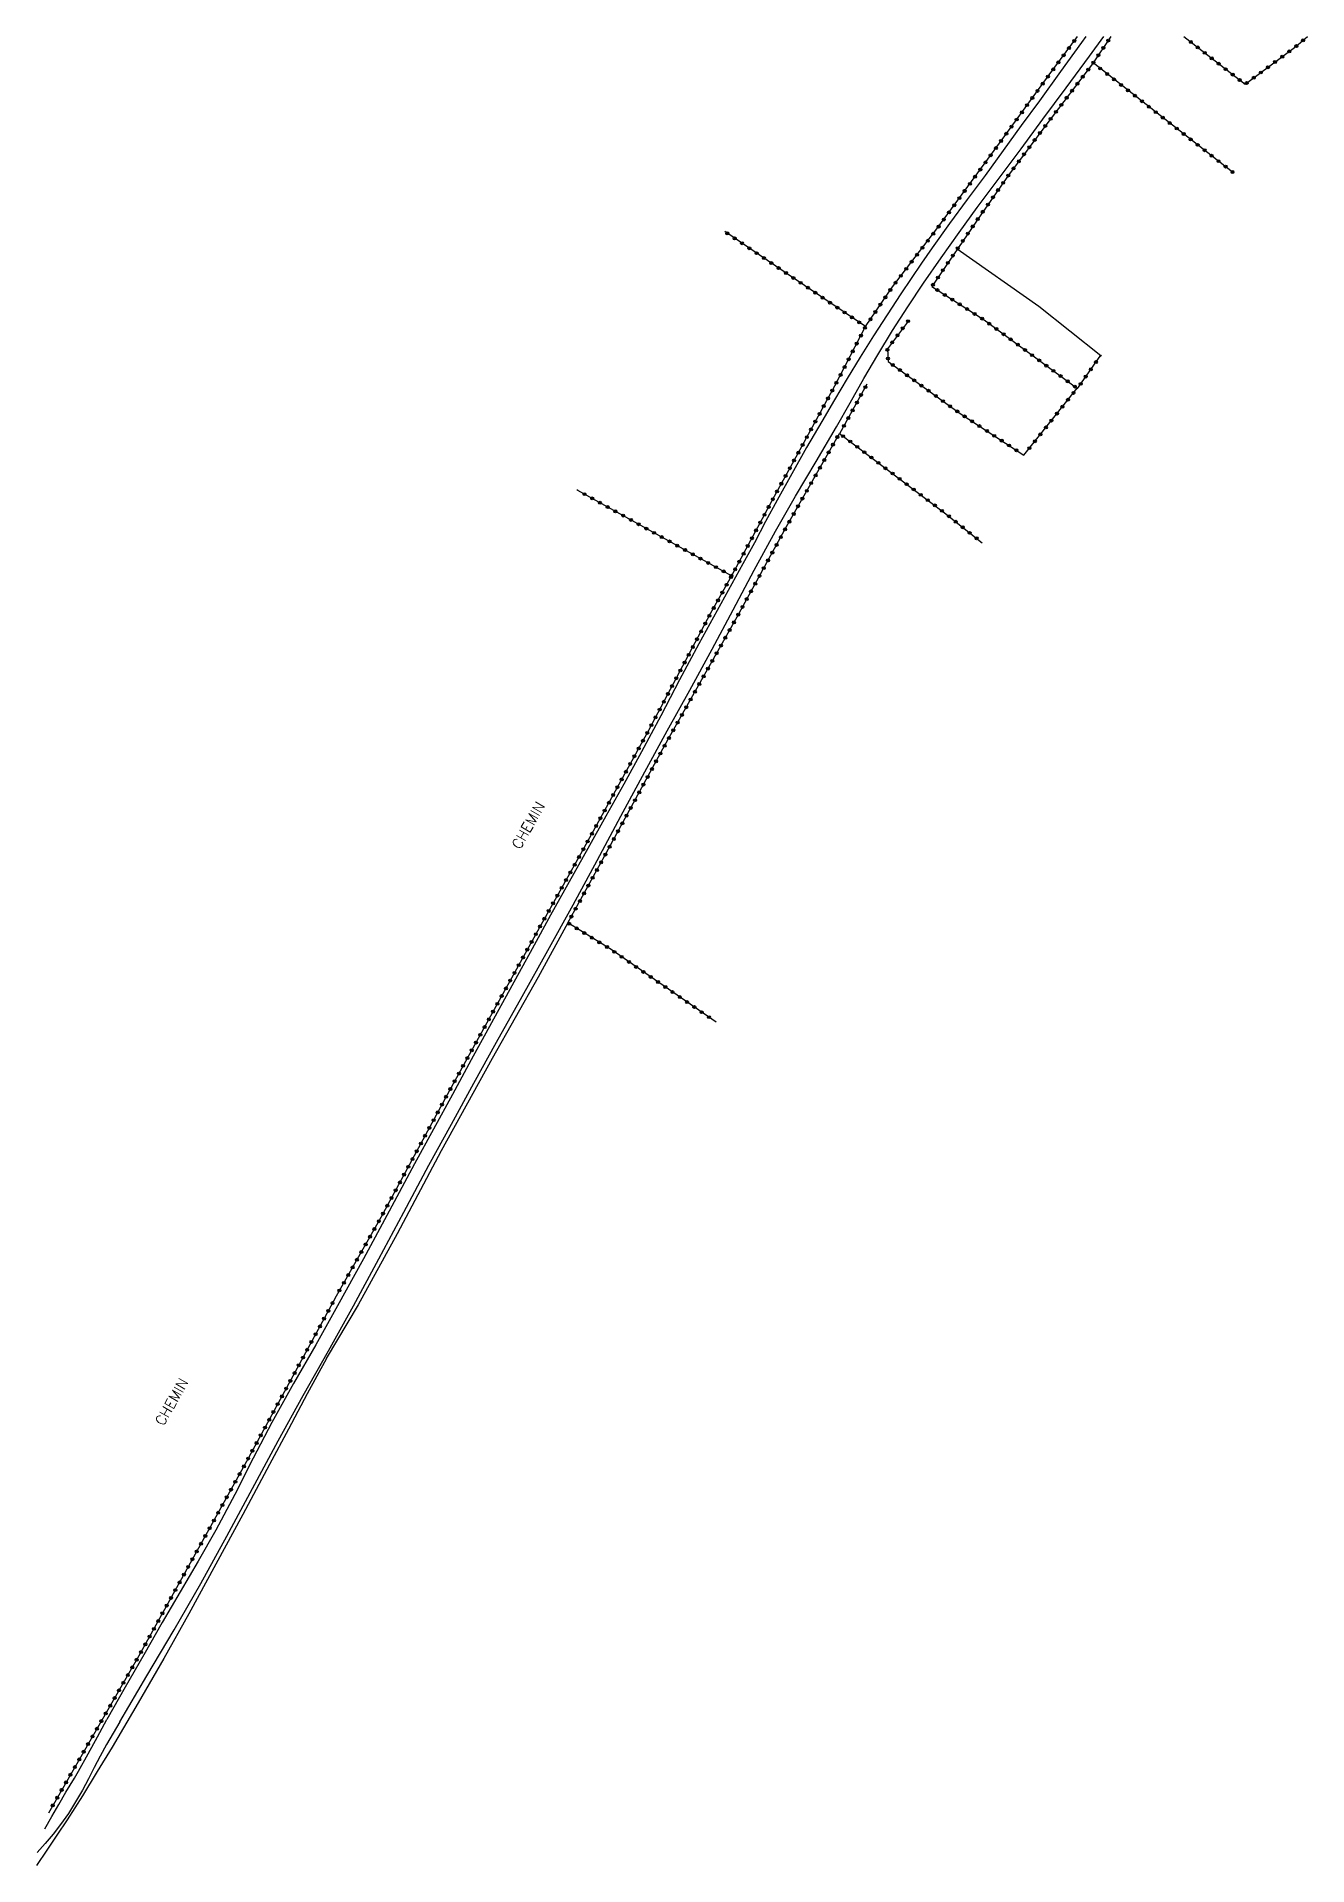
# Model space of a CAD drawing. Header units: millimetres. Extents: x 114000 to 115000, y 119000 to 120001.
# Drawn here: x 114067.4 to 114282.9, y 119364.9 to 119675 of the extents above; entities that cross this region are included whole.
import ezdxf

# ---------------------------------------------------------------- set-up
doc = ezdxf.new("R2010")
doc.units = ezdxf.units.MM
doc.layers.get('0').update_dxf_attribs({"linetype": 'CONTINUOUS'})
for name, color, linetype in [('W0071', 7, 'CONTINUOUS'), ('W0323', 7, 'CONTINUOUS'), ('W0330', 7, 'CONTINUOUS'), ('W0989', 7, 'CONTINUOUS')]:
    doc.layers.add(name, color=color, linetype=linetype)
doc.styles.get("Standard").update_dxf_attribs({"font": 'romans.shx', "width": 0.85})

msp = doc.modelspace()

# ---------------------------------------------------------------- texts
at = {"layer": 'W0989'}
for p in [(114149.4, 119537.04), (114088.92, 119439.27)]:
    msp.add_text('CHEMIN', height=1.75, rotation=60.4527, dxfattribs=at).set_placement(p)

# ---------------------------------------------------------------- blocks, each defined once
blk = doc.blocks.new('t323o')
at = {"color": 0, "linetype": 'Continuous'}
for radius in [0.25, 0.15]:
    blk.add_circle((0, 0), radius, dxfattribs=at)

# ---------------------------------------------------------------- linework, layer by layer
at = {"layer": 'W0071'}
for points in [[(114245.36, 119675), (114244.61, 119673.98), (114241.05, 119669.05), (114237.48, 119664.12), (114234.42, 119659.9), (114231.35, 119655.68), (114228.28, 119651.47), (114225.26, 119647.39), (114222.24, 119643.32), (114219.29, 119639.19), (114217.5, 119636.6), (114215.74, 119633.99), (114214, 119631.36), (114211.66, 119627.81), (114209.34, 119624.24), (114207.07, 119620.65), (114204.87, 119617.04), (114202.71, 119613.4), (114200.58, 119609.75), (114198.01, 119605.31), (114195.48, 119600.85), (114192.99, 119596.37), (114191.05, 119592.78), (114189.14, 119589.18), (114187.21, 119585.58), (114184.72, 119581.06), (114182.2, 119576.55), (114179.71, 119572.02), (114176.47, 119565.93), (114173.27, 119559.8), (114170.03, 119553.7), (114167.01, 119548.23), (114163.95, 119542.78), (114160.89, 119537.32), (114157.74, 119531.66), (114154.58, 119525.99), (114151.44, 119520.32), (114147.99, 119514.05), (114144.55, 119507.77), (114141.13, 119501.49), (114137.92, 119495.61), (114134.72, 119489.74), (114131.52, 119483.86), (114127.18, 119475.82), (114122.84, 119467.77), (114118.45, 119459.75), (114114.74, 119453.17), (114111, 119446.6), (114107.32, 119439.99), (114104.14, 119433.92), (114101.01, 119427.8), (114097.79, 119421.74), (114094.81, 119416.5), (114091.76, 119411.3), (114088.71, 119406.09), (114085.57, 119400.61), (114082.43, 119395.12), (114079.3, 119389.62)], [(114081.5, 119389.25), (114086.11, 119397.04), (114090.72, 119404.84), (114095.24, 119412.68), (114099.66, 119420.73), (114104.01, 119428.82), (114108.38, 119436.9), (114112.62, 119444.54), (114116.9, 119452.16), (114121.14, 119459.8), (114125.43, 119467.73), (114129.68, 119475.68), (114133.95, 119483.61), (114137.75, 119490.57), (114141.58, 119497.53), (114145.41, 119504.48), (114149.74, 119512.25), (114154.09, 119520), (114158.39, 119527.78), (114162.46, 119535.3), (114166.49, 119542.83), (114170.55, 119550.35), (114174.36, 119557.27), (114178.18, 119564.18), (114181.98, 119571.1), (114185.55, 119577.79), (114189.1, 119584.5), (114192.74, 119591.16), (114196.14, 119597.07), (114199.61, 119602.95), (114203.06, 119608.84), (114205.38, 119612.92), (114207.69, 119617.01), (114210.07, 119621.06), (114212.59, 119625.14), (114215.17, 119629.18), (114217.81, 119633.17), (114220.8, 119637.49), (114223.87, 119641.75), (114226.96, 119645.99), (114230.65, 119651), (114234.37, 119655.99), (114238.08, 119660.98), (114242.03, 119666.32), (114245.98, 119671.66), (114248.43, 119675)], [(114081.5, 119389.25), (114080.39, 119387.3), (114079.27, 119385.36), (114078.18, 119383.4), (114077.18, 119381.49), (114076.21, 119379.56), (114075.18, 119377.67), (114074.01, 119375.67), (114072.79, 119373.7), (114071.47, 119371.8), (114070.19, 119370.18), (114068.84, 119368.62), (114067.49, 119367.06)], [(114068.82, 119371.09), (114070, 119373.16), (114071.18, 119375.22), (114072.38, 119377.28), (114073.1, 119378.48), (114073.82, 119379.68), (114074.54, 119380.89), (114076.16, 119383.78), (114077.73, 119386.7), (114079.3, 119389.62)]]:
    msp.add_lwpolyline(points, dxfattribs=at)
at = {"layer": 'W0323'}
for points in [[(114208, 119625.82), (114212.57, 119632.58), (114220.28, 119642.6), (114229.38, 119655.08), (114239.17, 119668.53), (114243.95, 119675)], [(114249.62, 119675), (114246.52, 119670.37), (114238.73, 119660.2), (114232.27, 119651.52), (114227.42, 119644.62), (114219.22, 119632.62), (114228.1, 119626.97), (114243.93, 119615.33), (114247.78, 119620.8), (114248.01, 119620.96)], [(114261.98, 119675), (114272.37, 119666.92), (114281, 119673.32), (114282.95, 119675)], [(114270.24, 119652.02), (114257.97, 119661.6), (114246.62, 119670.52)], [(114118.03, 119461.07), (114125.83, 119474.78), (114137.48, 119496.37), (114145.33, 119510.57), (114152.68, 119523.88), (114160.28, 119537.43), (114171.23, 119557.4), (114181.73, 119577.18), (114185.33, 119583.63), (114192.57, 119597.08), (114196.22, 119603.73), (114202.82, 119615.8), (114208, 119625.82), (114194.2, 119635.12), (114184.11, 119641.93)], [(114215.27, 119626.82), (114211.7, 119622.03), (114211.82, 119619.88), (114224.03, 119611.1), (114234.85, 119604.02)], [(114203.62, 119607.68), (114208.3, 119616.13)], [(114234.85, 119604.03), (114243.9, 119615.37)], [(114182.67, 119507.87), (114164.83, 119520.18), (114157.52, 119524.7), (114163.73, 119536.03), (114173.97, 119554.83), (114186.22, 119576.63), (114194.62, 119591.92), (114203.57, 119607.72), (114221.42, 119594.23), (114227.79, 119589.15)], [(114185.28, 119583.55), (114159.23, 119598.02), (114159.02, 119598.13)], [(114118.03, 119461.05), (114103.03, 119433.4), (114084.75, 119400.4), (114069.4, 119373.77)]]:
    msp.add_lwpolyline(points, dxfattribs=at)
at = {"layer": 'W0330'}
for points in [[(114247.9, 119620.88), (114237.38, 119629.22), (114223.53, 119638.93)], [(114157.53, 119524.7), (114152.47, 119515.53), (114144.67, 119501.7), (114136.02, 119486.08), (114128.58, 119472), (114121.92, 119459.92), (114116.53, 119450.82)], [(114116.55, 119450.83), (114113.32, 119444.83), (114110.12, 119438.85), (114106.88, 119432.85), (114102.37, 119424.4), (114097.83, 119415.97), (114093.23, 119407.57), (114088.97, 119399.97), (114084.63, 119392.43), (114080.2, 119384.95), (114077.68, 119380.8), (114075.17, 119376.68), (114072.57, 119372.6), (114070.85, 119370.03), (114069.15, 119367.45), (114067.4, 119364.88)]]:
    msp.add_lwpolyline(points, dxfattribs=at)

# ---------------------------------------------------------------- block references
at = {"layer": 'W0323'}
for p, rotation in [((114243.4, 119674.25), 53.51333170616755), ((114249.17, 119674.33), 236.2130095105108), ((114263.17, 119674.08), 322.1024855677333), ((114282.21, 119674.36), 40.7967191079661), ((114241.61, 119671.84), 53.51333170616755), ((114242.5, 119673.05), 53.51333170616755), ((114247.5, 119671.83), 236.2130095105108), ((114248.33, 119673.08), 236.2130095105108), ((114264.35, 119673.16), 322.1024855677333), ((114265.53, 119672.24), 322.1024855677333), ((114266.72, 119671.31), 322.1024855677333), ((114278.67, 119671.59), 36.55106973599196), ((114279.87, 119672.48), 36.55106973599196), ((114281.07, 119673.38), 40.7967191079661), ((114238.94, 119668.22), 53.96654807830724), ((114239.83, 119669.43), 53.51333170616755), ((114240.72, 119670.63), 53.51333170616755), ((114244.85, 119668.19), 232.5618170226226), ((114245.77, 119669.39), 232.5618170226226), ((114246.66, 119670.59), 236.2130095105108), ((114247.8, 119669.59), 141.8454488372878), ((114248.98, 119668.66), 141.8454488372878), ((114250.16, 119667.74), 141.8454488372878), ((114267.9, 119670.39), 322.1024855677333), ((114269.08, 119669.47), 322.1024855677333), ((114270.27, 119668.55), 322.1024855677333), ((114271.45, 119667.63), 322.1024855677333), ((114273.85, 119668.01), 36.55106973599196), ((114275.05, 119668.91), 36.55106973599196), ((114276.26, 119669.8), 36.55106973599196), ((114277.46, 119670.69), 36.55106973599196), ((114236.29, 119664.58), 53.96654807830724), ((114237.17, 119665.79), 53.96654807830724), ((114238.06, 119667.01), 53.96654807830724), ((114242.12, 119664.62), 232.5618170226226), ((114243.03, 119665.81), 232.5618170226226), ((114243.94, 119667), 232.5618170226226), ((114251.34, 119666.81), 141.8454488372878), ((114252.51, 119665.88), 141.8454488372878), ((114253.69, 119664.96), 141.8454488372878), ((114272.64, 119667.12), 36.55106973599196), ((114234.53, 119662.15), 53.96654807830724), ((114235.41, 119663.37), 53.96654807830724), ((114240.29, 119662.24), 232.5618170226226), ((114241.21, 119663.43), 232.5618170226226), ((114254.87, 119664.03), 141.8454488372878), ((114256.05, 119663.1), 141.8454488372878), ((114257.23, 119662.18), 141.8454488372878), ((114231.88, 119658.52), 53.96654807830724), ((114232.76, 119659.73), 53.96654807830724), ((114233.64, 119660.94), 53.96654807830724), ((114237.58, 119658.65), 233.3259212704905), ((114238.48, 119659.85), 233.3259212704905), ((114239.38, 119661.05), 232.5618170226226), ((114258.41, 119661.25), 142.0406622624106), ((114259.6, 119660.33), 142.0406622624106), ((114260.78, 119659.41), 142.0406622624106), ((114261.96, 119658.48), 142.0406622624106), ((114230.12, 119656.09), 53.96654807830724), ((114231, 119657.3), 53.96654807830724), ((114235.79, 119656.24), 233.3259212704905), ((114236.68, 119657.45), 233.3259212704905), ((114263.14, 119657.56), 142.0406622624106), ((114264.33, 119656.64), 142.0406622624106), ((114265.51, 119655.72), 142.0406622624106), ((114227.47, 119652.45), 53.90827172830826), ((114228.35, 119653.66), 53.90827172830826), ((114229.23, 119654.88), 53.90827172830826), ((114233.1, 119652.64), 233.3259212704905), ((114234, 119653.84), 233.3259212704905), ((114234.89, 119655.04), 233.3259212704905), ((114266.69, 119654.79), 142.0406622624106), ((114267.87, 119653.87), 142.0406622624106), ((114269.06, 119652.95), 142.0406622624106), ((114225.7, 119650.03), 53.90827172830826), ((114226.58, 119651.24), 53.90827172830826), ((114231.34, 119650.2), 234.8966719676709), ((114232.21, 119651.43), 234.8966719676709), ((114270.24, 119652.03), 142.0406622624106), ((114223.05, 119646.39), 53.90827172830826), ((114223.93, 119647.6), 53.90827172830826), ((114224.81, 119648.82), 53.90827172830826), ((114228.76, 119646.52), 234.8966719676709), ((114229.62, 119647.75), 234.8966719676709), ((114230.48, 119648.98), 234.8966719676709), ((114221.28, 119643.97), 53.90827172830826), ((114222.16, 119645.18), 53.90827172830826), ((114226.19, 119642.82), 235.6539025999479), ((114227.04, 119644.06), 235.6539025999479), ((114227.89, 119645.29), 234.8966719676709), ((114184.56, 119641.63), 145.9594989800396), ((114185.8, 119640.79), 145.9594989800396), ((114187.04, 119639.95), 145.9594989800396), ((114218.57, 119640.38), 52.39328096627855), ((114219.49, 119641.56), 52.39328096627855), ((114220.4, 119642.76), 53.90827172830826), ((114224.5, 119640.35), 235.6539025999479), ((114225.35, 119641.59), 235.6539025999479), ((114188.29, 119639.11), 145.9594989800396), ((114189.53, 119638.27), 145.9594989800396), ((114190.77, 119637.43), 145.9594989800396), ((114192.02, 119636.59), 145.9594989800396), ((114215.82, 119636.81), 52.39328096627855), ((114216.74, 119638), 52.39328096627855), ((114217.65, 119639.19), 52.39328096627855), ((114221.96, 119636.63), 235.6539025999479), ((114222.81, 119637.87), 235.6539025999479), ((114223.65, 119639.11), 235.6539025999479), ((114193.26, 119635.75), 145.9594989800396), ((114194.5, 119634.91), 146.0234559637404), ((114195.75, 119634.08), 146.0234559637404), ((114213.99, 119634.43), 52.39328096627855), ((114214.91, 119635.62), 52.39328096627855), ((114220.27, 119634.15), 235.6539025999479), ((114221.11, 119635.39), 235.6539025999479), ((114196.99, 119633.24), 146.0234559637404), ((114198.23, 119632.4), 146.0234559637404), ((114199.48, 119631.56), 146.0234559637404), ((114200.72, 119630.72), 146.0234559637404), ((114211.36, 119630.79), 55.980940889385), ((114212.2, 119632.03), 55.980940889385), ((114213.08, 119633.25), 52.39328096627855), ((114219.42, 119632.92), 235.6539025999479), ((114220.18, 119632.01), 327.5417476065677), ((114221.44, 119631.2), 327.5417476065677), ((114222.71, 119630.4), 327.5417476065677), ((114201.97, 119629.88), 146.0234559637404), ((114203.21, 119629.05), 146.0234559637404), ((114204.45, 119628.21), 146.0234559637404), ((114205.7, 119627.37), 146.0234559637404), ((114209.68, 119628.3), 55.980940889385), ((114210.52, 119629.55), 55.980940889385), ((114223.97, 119629.59), 327.5417476065677), ((114225.24, 119628.79), 327.5417476065677), ((114226.5, 119627.98), 327.5417476065677), ((114206.94, 119626.53), 146.0234559637404), ((114207.21, 119624.29), 62.64203330989687), ((114207.9, 119625.62), 62.64203330989687), ((114208.84, 119627.06), 55.980940889385), ((114213.42, 119624.34), 233.291406532238), ((114214.31, 119625.54), 233.291406532238), ((114215.21, 119626.74), 233.291406532238), ((114227.77, 119627.18), 327.5417476065677), ((114228.99, 119626.31), 323.6917619453677), ((114230.2, 119625.42), 323.6917619453677), ((114231.41, 119624.53), 323.6917619453677), ((114205.83, 119621.62), 62.64203330989687), ((114206.52, 119622.95), 62.64203330989687), ((114211.71, 119621.9), 273.1148840081039), ((114212.52, 119623.13), 233.291406532238), ((114232.62, 119623.65), 323.6917619453677), ((114233.83, 119622.76), 323.6917619453677), ((114235.04, 119621.87), 323.6917619453677), ((114204.45, 119618.96), 62.64203330989687), ((114205.14, 119620.29), 62.64203330989687), ((114211.79, 119620.41), 273.1148840081039), ((114212.61, 119619.31), 324.2848048888657), ((114213.83, 119618.44), 324.2848048888657), ((114236.25, 119620.98), 323.6917619453677), ((114237.46, 119620.09), 323.6917619453677), ((114238.66, 119619.2), 323.6917619453677), ((114239.87, 119618.32), 323.6917619453677), ((114246.21, 119618.57), 54.84582236793442), ((114247.08, 119619.8), 54.84582236793442), ((114202.36, 119614.97), 61.3237125701591), ((114203.07, 119616.29), 62.64203330989687), ((114203.76, 119617.63), 62.64203330989687), ((114207.98, 119615.55), 61.00472795920675), ((114215.04, 119617.56), 324.2848048888657), ((114216.26, 119616.69), 324.2848048888657), ((114217.48, 119615.81), 324.2848048888657), ((114218.7, 119614.94), 324.2848048888657), ((114241.08, 119617.43), 323.6917619453677), ((114242.29, 119616.54), 323.6917619453677), ((114243.5, 119615.65), 323.6917619453677), ((114244.49, 119616.12), 54.84582236793442), ((114245.35, 119617.35), 54.84582236793442), ((114200.92, 119612.34), 61.3237125701591), ((114201.64, 119613.66), 61.3237125701591), ((114206.53, 119612.93), 61.00472795920675), ((114207.25, 119614.24), 61.00472795920675), ((114219.92, 119614.06), 324.2848048888657), ((114221.13, 119613.18), 324.2848048888657), ((114222.35, 119612.31), 324.2848048888657), ((114241.4, 119612.24), 51.39324909094691), ((114242.34, 119613.41), 51.39324909094691), ((114243.27, 119614.58), 51.39324909094691), ((114199.48, 119609.71), 61.3237125701591), ((114200.2, 119611.02), 61.3237125701591), ((114204.34, 119608.99), 61.00472795920675), ((114205.07, 119610.31), 61.00472795920675), ((114205.8, 119611.62), 61.00472795920675), ((114223.57, 119611.43), 324.2848048888657), ((114224.81, 119610.59), 326.7831155103957), ((114226.07, 119609.77), 326.7831155103957), ((114227.32, 119608.95), 326.7831155103957), ((114238.59, 119608.72), 51.39324909094691), ((114239.53, 119609.89), 51.39324909094691), ((114240.47, 119611.07), 51.39324909094691), ((114197.33, 119605.76), 61.3237125701591), ((114198.04, 119607.07), 61.3237125701591), ((114198.76, 119608.39), 61.3237125701591), ((114202.48, 119605.8), 60.47036822820112), ((114203.22, 119607.1), 60.47036822820112), ((114204.2, 119607.24), 322.9323760453011), ((114205.4, 119606.34), 322.9323760453011), ((114228.58, 119608.13), 326.7831155103957), ((114229.83, 119607.3), 326.7831155103957), ((114231.09, 119606.48), 326.7831155103957), ((114232.34, 119605.66), 326.7831155103957), ((114236.72, 119606.38), 51.39324909094691), ((114237.66, 119607.55), 51.39324909094691), ((114195.88, 119603.13), 61.23884162961332), ((114196.61, 119604.44), 61.3237125701591), ((114201, 119603.19), 60.47036822820112), ((114201.74, 119604.49), 60.47036822820112), ((114206.59, 119605.43), 322.9323760453011), ((114207.79, 119604.53), 322.9323760453011), ((114208.99, 119603.62), 322.9323760453011), ((114210.18, 119602.72), 322.9323760453011), ((114233.6, 119604.84), 326.7831155103957), ((114235.79, 119605.21), 51.39324909094691), ((114194.44, 119600.5), 61.23884162961332), ((114195.16, 119601.81), 61.23884162961332), ((114199.52, 119600.58), 60.47036822820112), ((114200.26, 119601.88), 60.47036822820112), ((114211.38, 119601.81), 322.9323760453011), ((114212.58, 119600.91), 322.9323760453011), ((114213.77, 119600.01), 322.9323760453011), ((114160.33, 119597.41), 150.9541737147492), ((114161.64, 119596.68), 150.9541737147492), ((114192.28, 119596.55), 61.72668668643232), ((114193, 119597.87), 61.23884162961332), ((114193.72, 119599.18), 61.23884162961332), ((114197.3, 119596.66), 60.47036822820112), ((114198.04, 119597.97), 60.47036822820112), ((114198.78, 119599.27), 60.47036822820112), ((114214.97, 119599.1), 322.9323760453011), ((114216.17, 119598.2), 322.9323760453011), ((114217.37, 119597.29), 322.9323760453011), ((114218.56, 119596.39), 322.9323760453011), ((114162.95, 119595.95), 150.9541737147492), ((114164.27, 119595.22), 150.9541737147492), ((114165.58, 119594.49), 150.9541737147492), ((114166.89, 119593.77), 150.9541737147492), ((114190.86, 119593.91), 61.72668668643232), ((114191.57, 119595.23), 61.72668668643232), ((114195.83, 119594.05), 60.47036822820112), ((114196.56, 119595.36), 60.47036822820112), ((114219.76, 119595.49), 322.9323760453011), ((114220.96, 119594.58), 322.9323760453011), ((114222.14, 119593.66), 321.4283920729787), ((114168.2, 119593.04), 150.9541737147492), ((114169.51, 119592.31), 150.9541737147492), ((114170.82, 119591.58), 150.9541737147492), ((114172.13, 119590.85), 150.9541737147492), ((114173.44, 119590.12), 150.9541737147492), ((114189.44, 119591.27), 61.72668668643232), ((114190.15, 119592.59), 61.72668668643232), ((114193.63, 119590.12), 61.20705361543803), ((114194.35, 119591.44), 61.20705361543803), ((114195.09, 119592.74), 60.47036822820112), ((114223.31, 119592.72), 321.4283920729787), ((114224.48, 119591.79), 321.4283920729787), ((114225.66, 119590.85), 321.4283920729787), ((114174.76, 119589.4), 150.9541737147492), ((114176.07, 119588.67), 150.9541737147492), ((114177.38, 119587.94), 150.9541737147492), ((114178.69, 119587.21), 150.9541737147492), ((114187.31, 119587.3), 61.72668668643232), ((114188.02, 119588.62), 61.72668668643232), ((114188.73, 119589.94), 61.72668668643232), ((114192.19, 119587.49), 61.20705361543803), ((114192.91, 119588.81), 61.20705361543803), ((114226.83, 119589.92), 321.4283920729787), ((114180, 119586.48), 150.9541737147492), ((114181.31, 119585.75), 150.9541737147492), ((114182.62, 119585.03), 150.9541737147492), ((114183.94, 119584.3), 150.9541737147492), ((114185.89, 119584.66), 61.72668668643232), ((114186.6, 119585.98), 61.72668668643232), ((114190.74, 119584.86), 61.20705361543803), ((114191.46, 119586.18), 61.20705361543803), ((114184.44, 119582.03), 60.83238662037179), ((114185.17, 119583.34), 60.83238662037179), ((114185.25, 119583.57), 150.9541737147492), ((114188.57, 119580.92), 61.20705361543803), ((114189.3, 119582.23), 61.20705361543803), ((114190.02, 119583.55), 61.20705361543803), ((114182.25, 119578.1), 60.83238662037179), ((114182.98, 119579.41), 60.83238662037179), ((114183.71, 119580.72), 60.83238662037179), ((114187.13, 119578.29), 61.20705361543803), ((114187.85, 119579.61), 61.20705361543803), ((114180.82, 119575.46), 62.04248218206631), ((114181.52, 119576.79), 62.04248218206631), ((114185.67, 119575.67), 60.66720921764671), ((114186.41, 119576.98), 61.20705361543803), ((114178.71, 119571.49), 62.04248218206631), ((114179.41, 119572.81), 62.04248218206631), ((114180.12, 119574.14), 62.04248218206631), ((114183.47, 119571.74), 60.66720921764671), ((114184.2, 119573.05), 60.66720921764671), ((114184.94, 119574.36), 60.66720921764671), ((114177.3, 119568.84), 62.04248218206631), ((114178.01, 119570.16), 62.04248218206631), ((114182, 119569.13), 60.66720921764671), ((114182.73, 119570.44), 60.66720921764671), ((114175.9, 119566.19), 62.04248218206631), ((114176.6, 119567.51), 62.04248218206631), ((114180.53, 119566.51), 60.66720921764671), ((114181.27, 119567.82), 60.66720921764671), ((114173.79, 119562.21), 62.04248218206631), ((114174.49, 119563.54), 62.04248218206631), ((114175.19, 119564.86), 62.04248218206631), ((114178.33, 119562.59), 60.66720921764671), ((114179.06, 119563.9), 60.66720921764671), ((114179.8, 119565.21), 60.66720921764671), ((114172.38, 119559.56), 62.04248218206631), ((114173.09, 119560.89), 62.04248218206631), ((114176.86, 119559.97), 60.66720921764671), ((114177.59, 119561.28), 60.66720921764671), ((114170.97, 119556.92), 61.25942190810836), ((114171.68, 119558.24), 62.04248218206631), ((114174.65, 119556.05), 60.66720921764671), ((114175.39, 119557.36), 60.66720921764671), ((114176.12, 119558.67), 60.66720921764671), ((114168.8, 119552.97), 61.25942190810836), ((114169.53, 119554.29), 61.25942190810836), ((114170.25, 119555.6), 61.25942190810836), ((114173.2, 119553.43), 61.43782016244555), ((114173.92, 119554.74), 61.43782016244555), ((114167.36, 119550.34), 61.25942190810836), ((114168.08, 119551.66), 61.25942190810836), ((114171.77, 119550.79), 61.43782016244555), ((114172.48, 119552.11), 61.43782016244555), ((114165.92, 119547.71), 61.25942190810836), ((114166.64, 119549.03), 61.25942190810836), ((114169.62, 119546.84), 61.43782016244555), ((114170.33, 119548.16), 61.43782016244555), ((114171.05, 119549.47), 61.43782016244555), ((114163.76, 119543.77), 61.25942190810836), ((114164.48, 119545.08), 61.25942190810836), ((114165.2, 119546.4), 61.25942190810836), ((114168.18, 119544.2), 61.43782016244555), ((114168.9, 119545.52), 61.43782016244555), ((114162.31, 119541.14), 61.25942190810836), ((114163.03, 119542.45), 61.25942190810836), ((114166.75, 119541.57), 61.43782016244555), ((114167.46, 119542.89), 61.43782016244555), ((114160.87, 119538.51), 61.25942190810836), ((114161.59, 119539.82), 61.25942190810836), ((114164.59, 119537.62), 61.43782016244555), ((114165.31, 119538.93), 61.43782016244555), ((114166.03, 119540.25), 61.43782016244555), ((114158.68, 119534.57), 60.71256031685791), ((114159.41, 119535.88), 60.71256031685791), ((114160.15, 119537.19), 60.71256031685791), ((114163.16, 119534.98), 61.25581658096907), ((114163.88, 119536.3), 61.43782016244555), ((114157.21, 119531.96), 60.71256031685791), ((114157.95, 119533.27), 60.71256031685791), ((114161.71, 119532.35), 61.25581658096907), ((114162.44, 119533.67), 61.25581658096907), ((114155.74, 119529.34), 60.71256031685791), ((114156.48, 119530.65), 60.71256031685791), ((114159.55, 119528.41), 61.25581658096907), ((114160.27, 119529.72), 61.25581658096907), ((114160.99, 119531.04), 61.25581658096907), ((114153.54, 119525.42), 60.71256031685791), ((114154.28, 119526.73), 60.71256031685791), ((114155.01, 119528.03), 60.71256031685791), ((114158.11, 119525.78), 61.25581658096907), ((114158.83, 119527.09), 61.25581658096907), ((114152.08, 119522.8), 61.10272710943668), ((114152.81, 119524.11), 60.71256031685791), ((114157.75, 119524.56), 148.3082418832099), ((114159.02, 119523.77), 148.3082418832099), ((114160.3, 119522.98), 148.3082418832099), ((114161.58, 119522.19), 148.3082418832099), ((114149.91, 119518.86), 61.10272710943668), ((114150.63, 119520.17), 61.10272710943668), ((114151.36, 119521.48), 61.10272710943668), ((114162.85, 119521.41), 148.3082418832099), ((114164.13, 119520.62), 148.3082418832099), ((114165.39, 119519.8), 145.3817403129733), ((114166.62, 119518.95), 145.3817403129733), ((114148.46, 119516.23), 61.10272710943668), ((114149.18, 119517.54), 61.10272710943668), ((114167.86, 119518.1), 145.3817403129733), ((114169.09, 119517.24), 145.3817403129733), ((114170.32, 119516.39), 145.3817403129733), ((114147.01, 119513.6), 61.10272710943668), ((114147.73, 119514.92), 61.10272710943668), ((114171.56, 119515.54), 145.3817403129733), ((114172.79, 119514.69), 145.3817403129733), ((114174.03, 119513.84), 145.3817403129733), ((114175.26, 119512.98), 145.3817403129733), ((114144.83, 119509.66), 61.06544075864377), ((114145.56, 119510.98), 61.10272710943668), ((114146.28, 119512.29), 61.10272710943668), ((114176.5, 119512.13), 145.3817403129733), ((114177.73, 119511.28), 145.3817403129733), ((114178.97, 119510.43), 145.3817403129733), ((114180.2, 119509.57), 145.3817403129733), ((114143.38, 119507.04), 61.06544075864377), ((114144.11, 119508.35), 61.06544075864377), ((114181.43, 119508.72), 145.3817403129733), ((114141.93, 119504.41), 61.06544075864377), ((114142.66, 119505.73), 61.06544075864377), ((114139.75, 119500.47), 61.06544075864377), ((114140.48, 119501.79), 61.06544075864377), ((114141.21, 119503.1), 61.06544075864377), ((114138.3, 119497.85), 61.06544075864377), ((114139.03, 119499.16), 61.06544075864377), ((114136.86, 119495.22), 61.64197093989874), ((114137.58, 119496.54), 61.06544075864377), ((114134.73, 119491.26), 61.64197093989874), ((114135.44, 119492.58), 61.64197093989874), ((114136.15, 119493.9), 61.64197093989874), ((114133.3, 119488.62), 61.64197093989874), ((114134.01, 119489.94), 61.64197093989874), ((114131.16, 119484.66), 61.64197093989874), ((114131.88, 119485.98), 61.64197093989874), ((114132.59, 119487.3), 61.64197093989874), ((114129.74, 119482.02), 61.64197093989874), ((114130.45, 119483.34), 61.64197093989874), ((114128.31, 119479.38), 61.64197093989874), ((114129.03, 119480.7), 61.64197093989874), ((114126.18, 119475.42), 61.64197093989874), ((114126.89, 119476.74), 61.64197093989874), ((114127.6, 119478.06), 61.64197093989874), ((114124.71, 119472.8), 60.37402308374169), ((114125.45, 119474.11), 60.37402308374169), ((114123.22, 119470.19), 60.37402308374169), ((114123.97, 119471.5), 60.37402308374169), ((114121, 119466.28), 60.37402308374169), ((114121.74, 119467.59), 60.37402308374169), ((114122.48, 119468.89), 60.37402308374169), ((114119.52, 119463.67), 60.37402308374169), ((114120.26, 119464.98), 60.37402308374169), ((114117.59, 119460.24), 241.5203689828864), ((114118.77, 119462.37), 60.37402308374169), ((114116.16, 119457.6), 241.5203689828864), ((114116.88, 119458.92), 241.5203689828864), ((114114.02, 119453.65), 241.5203689828864), ((114114.73, 119454.96), 241.5203689828864), ((114115.45, 119456.28), 241.5203689828864), ((114112.59, 119451.01), 241.5203689828864), ((114113.3, 119452.33), 241.5203689828864), ((114111.16, 119448.37), 241.5203689828864), ((114111.87, 119449.69), 241.5203689828864), ((114109.01, 119444.42), 241.5203689828864), ((114109.73, 119445.74), 241.5203689828864), ((114110.44, 119447.05), 241.5203689828864), ((114107.58, 119441.78), 241.5203689828864), ((114108.29, 119443.1), 241.5203689828864), ((114106.15, 119439.14), 241.5203689828864), ((114106.86, 119440.46), 241.5203689828864), ((114104, 119435.19), 241.5203689828864), ((114104.72, 119436.51), 241.5203689828864), ((114105.43, 119437.82), 241.5203689828864), ((114102.56, 119432.55), 241.0122186970393), ((114103.29, 119433.87), 241.5203689828864), ((114101.11, 119429.93), 241.0122186970393), ((114101.84, 119431.24), 241.0122186970393), ((114098.93, 119425.99), 241.0122186970393), ((114099.66, 119427.31), 241.0122186970393), ((114100.38, 119428.62), 241.0122186970393), ((114097.48, 119423.37), 241.0122186970393), ((114098.2, 119424.68), 241.0122186970393), ((114096.02, 119420.75), 241.0122186970393), ((114096.75, 119422.06), 241.0122186970393), ((114093.84, 119416.81), 241.0122186970393), ((114094.57, 119418.12), 241.0122186970393), ((114095.3, 119419.43), 241.0122186970393), ((114092.39, 119414.19), 241.0122186970393), ((114093.11, 119415.5), 241.0122186970393), ((114090.21, 119410.25), 241.0122186970393), ((114090.93, 119411.56), 241.0122186970393), ((114091.66, 119412.87), 241.0122186970393), ((114088.75, 119407.63), 241.0122186970393), ((114089.48, 119408.94), 241.0122186970393), ((114087.3, 119405), 241.0122186970393), ((114088.03, 119406.31), 241.0122186970393), ((114085.12, 119401.06), 241.0122186970393), ((114085.85, 119402.38), 241.0122186970393), ((114086.57, 119403.69), 241.0122186970393), ((114083.63, 119398.46), 240.0428882514871), ((114084.38, 119399.76), 240.0428882514871), ((114082.13, 119395.86), 240.0428882514871), ((114082.88, 119397.16), 240.0428882514871), ((114079.89, 119391.96), 240.0428882514871), ((114080.64, 119393.26), 240.0428882514871), ((114081.38, 119394.56), 240.0428882514871), ((114078.39, 119389.36), 240.0428882514871), ((114079.14, 119390.66), 240.0428882514871), ((114076.14, 119385.46), 240.0428882514871), ((114076.89, 119386.76), 240.0428882514871), ((114077.64, 119388.06), 240.0428882514871), ((114074.64, 119382.86), 240.0428882514871), ((114075.39, 119384.16), 240.0428882514871), ((114073.15, 119380.26), 240.0428882514871), ((114073.89, 119381.56), 240.0428882514871), ((114070.9, 119376.37), 240.0428882514871), ((114071.65, 119377.67), 240.0428882514871), ((114072.4, 119378.97), 240.0428882514871), ((114070.15, 119375.07), 240.0428882514871)]:
    msp.add_blockref('t323o', p, dxfattribs=dict(at, rotation=rotation))

msp.set_redraw_order([(e.dxf.handle, doc.entitydb.next_handle()) for e in msp.query("TEXT MTEXT ATTDEF DIMENSION ARC_DIMENSION")])  # texts and dimensions are drawn at this point

doc.saveas('drawing.dxf')
